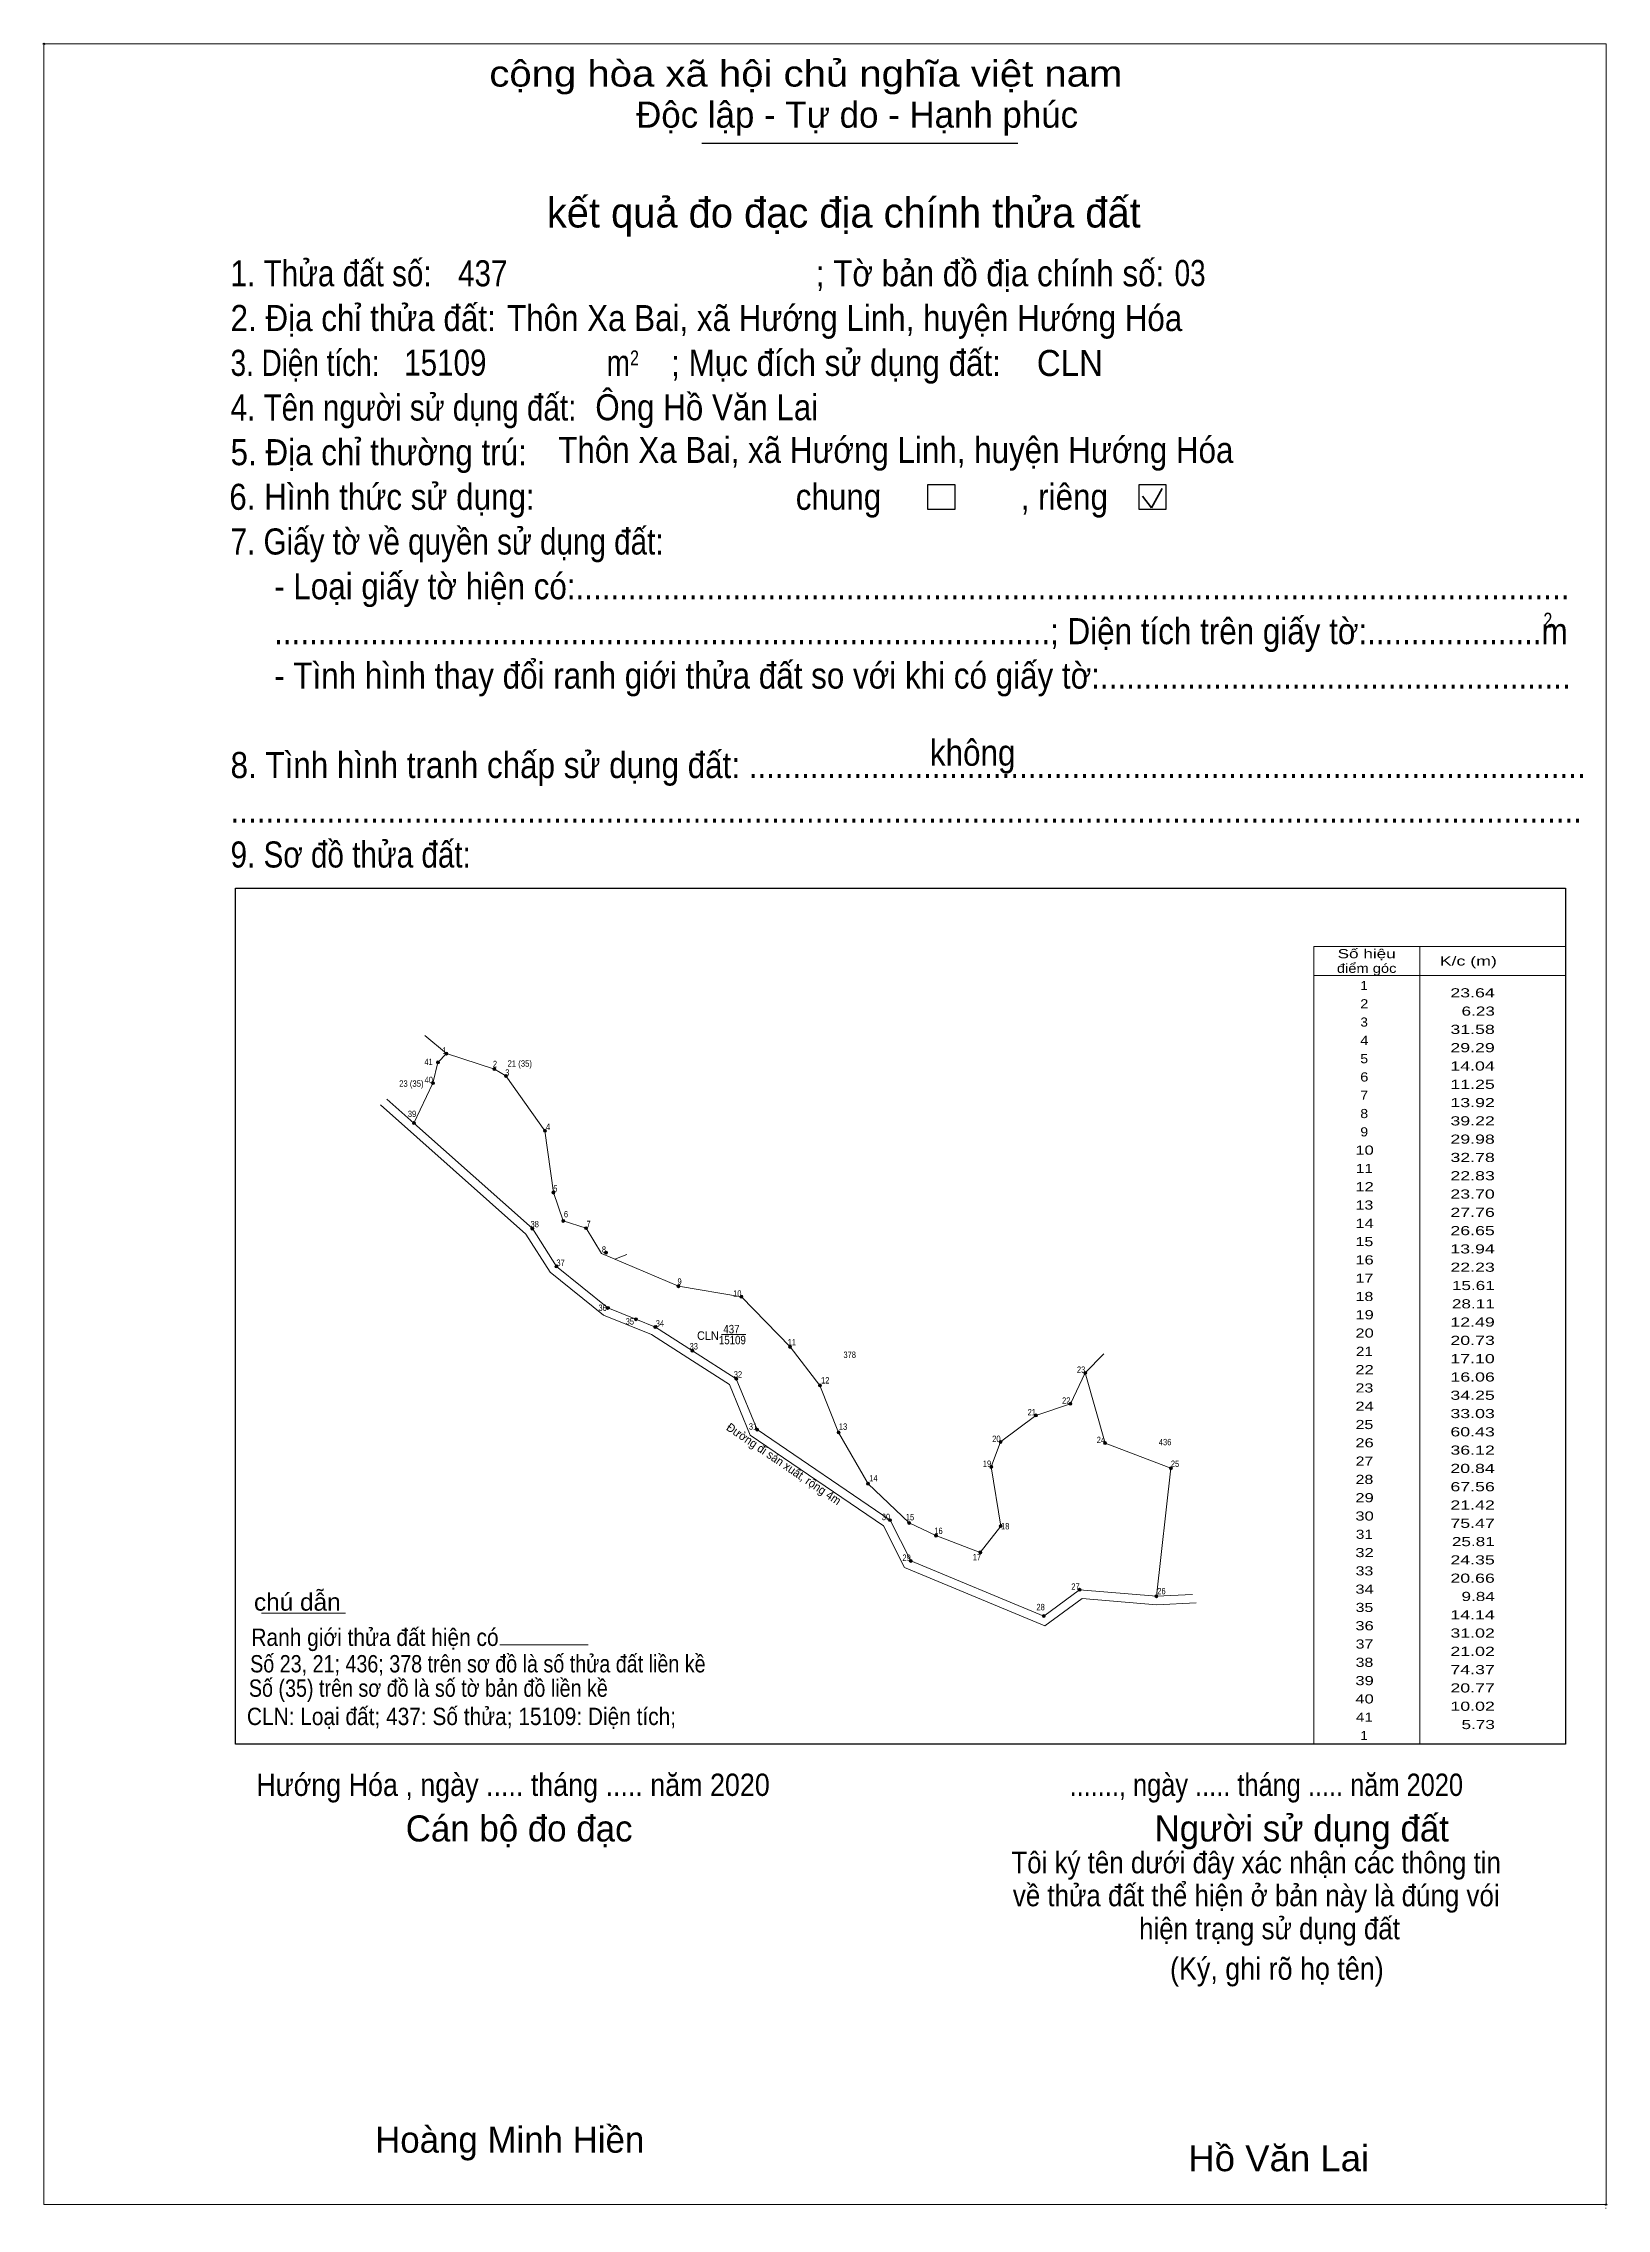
# Model space of a CAD drawing. Header units: metres. Extents: x 548051 to 551243, y 1845705 to 1846778.
# Drawn here: x 548051 to 548784, y 1845762 to 1846778 of the extents above; entities that cross this region are included whole.
import ezdxf
from ezdxf.enums import TextEntityAlignment as Align

# ---------------------------------------------------------------- set-up
doc = ezdxf.new("R2010")
doc.units = ezdxf.units.M
doc.header["$LTSCALE"] = 1.2
doc.header["$PDMODE"] = 32
doc.header["$PDSIZE"] = 0.6
for name, color, linetype, lineweight in [('1', 7, 'Continuous', 13), ('10', 7, 'Continuous', 13), ('15', 7, 'Continuous', 13), ('17', 7, 'Continuous', 13), ('2', 7, 'Continuous', 25), ('63', 7, 'Continuous', 13)]:
    doc.layers.add(name, color=color, linetype=linetype, lineweight=lineweight)
doc.layers.add('6', color=7, linetype='Continuous')

msp = doc.modelspace()

# ---------------------------------------------------------------- texts
at = {"layer": '1'}
for s, height, width, p in [('21 (35)', 3, 0.9, (548274.315, 1846297.94)), ('23 (35)', 3, 0.9, (548223.465, 1846288.53)), ('437', 4, 0.85, (548373.61, 1846172.84)), ('CLN', 4, 0.95, (548362.57, 1846169.82)), ('15109', 4, 0.85, (548374.045, 1846167.74)), ('378', 3, 0.85, (548429.075, 1846161.33)), ('436', 3, 0.85, (548577.03, 1846120.37))]:
    msp.add_text(s, height=height, dxfattribs=dict(at, width=width)).set_placement(p, align=Align.CENTER)
at = {"layer": '2'}
for s, height, width, p in [('cộng hòa xã hội chủ nghĩa việt nam', 12.23, 1.15, (548260.05, 1846757.66)), ('1. Thửa đất số:', 12.23, 0.85, (548138.67, 1846663.98)), ('437', 12.21, 0.85, (548245.38, 1846663.98)), ('; Tờ bản đồ địa chính số:', 12.23, 0.9, (548413.18, 1846663.98)), ('03', 12.21, 0.8, (548581.49, 1846664.12)), ('2. Địa chỉ thửa đất:', 12.23, 0.9, (548138.67, 1846643)), ('Thôn Xa Bai, xã Hướng Linh, huyện Hướng Hóa', 12.21, 0.9, (548268.38, 1846643)), ('3. Diện tích:', 12.23, 0.8, (548138.67, 1846621.97)), ('15109', 12.21, 0.85, (548220.12, 1846622.08)), ('2', 6.988, 0.8, (548326.06, 1846626.9)), ('; Mục đích sử dụng đất:', 12.23, 0.9, (548345.36, 1846621.97)), ('CLN', 12.21, 0.95, (548516.85, 1846621.91)), ('m', 12.23, 0.8, (548315.07, 1846621.97)), ('4. Tên người sử dụng đất:', 12.23, 0.85, (548138.67, 1846601.02)), ('Ông Hồ Văn Lai', 12.21, 0.9, (548309.76, 1846601.15)), ('5. Địa chỉ thường trú:', 12.23, 0.9, (548138.67, 1846580.07)), ('Thôn Xa Bai, xã Hướng Linh, huyện Hướng Hóa', 12.21, 0.9, (548292.37, 1846581.13)), ('6. Hình thức sử dụng:', 12.23, 0.9, (548138.06, 1846559.14)), ('chung                , riêng', 12.23, 0.9, (548403.78, 1846559.14)), ('7. Giấy tờ về quyền sử dụng đất:', 12.23, 0.85, (548138.67, 1846538.18)), ('     - Loại giấy tờ hiện có:..................................................................................................................', 12.23, 0.9, (548138.67, 1846517.19)), ('2', 6.988, 0.8, (548754.48, 1846503.91)), ('     .........................................................................................; Diện tích trên giấy tờ:....................m', 12.23, 0.9, (548138.67, 1846496.12)), ('     - Tình hình thay đổi ranh giới thửa đất so với khi có giấy tờ:......................................................', 12.23, 0.9, (548138.67, 1846475.29)), ('không', 12.23, 0.9, (548466.72, 1846439.11)), ('8. Tình hình tranh chấp sử dụng đất: ................................................................................................', 12.23, 0.9, (548138.67, 1846433.33)), ('...........................................................................................................................................................', 12.23, 0.9, (548138.67, 1846412.39)), ('9. Sơ đồ thửa đất:', 12.23, 0.85, (548138.67, 1846391.36)), ('Hướng Hóa , ngày ..... tháng ..... năm 2020', 10.47, 0.9, (548150.74, 1845955.9)), ('......., ngày ..... tháng ..... năm 2020', 10.47, 0.85, (548532.21, 1845955.9)), ('(Ký, ghi rõ họ tên)', 10.48, 0.9, (548579.33, 1845869.66)), ('Hồ Văn Lai', 12.21, 1.05, (548587.91, 1845779.88))]:
    msp.add_text(s, height=height, dxfattribs=dict(at, width=width)).set_placement(p)
for s, height, p in [('Độc lập - Tự do - Hạnh phúc', 12.23, (548328.9, 1846738.39)), ('Cán bộ đo đạc', 12.23, (548220.83, 1845934.54)), ('Người sử dụng đất', 12.23, (548572.08, 1845934.54)), ('Hoàng Minh Hiền', 12.22, (548206.48, 1845788.56))]:
    msp.add_text(s, height=height, dxfattribs=at).set_placement(p)
for s, height, p in [('kết quả đo đạc địa chính thửa đất', 13.98, (548426.315, 1846691.56)), ('.', 3.494, (548783.763, 1845762.3))]:
    msp.add_text(s, height=height, dxfattribs=at).set_placement(p, align=Align.CENTER)
at = {"layer": '2', "width": 0.9}
for s, p in [('Tôi ký tên dưới đây xác nhận các thông tin', (548619.725, 1845919.62)), ('về thửa đất thể hiện ở bản này là đúng vói', (548619.775, 1845904.15)), ('hiện trạng sử dụng đất', (548625.995, 1845888.65))]:
    msp.add_text(s, height=10.1, dxfattribs=at).set_placement(p, align=Align.CENTER)
at = {"layer": '6'}
for s, height, width, p in [('chú dẫn', 8.141, 1.05, (548149.64, 1846042.8)), ('Ranh giới thửa đất hiện có ', 8.141, 0.9, (548148.45, 1846026.25)), ('Số 23, 21; 436; 378 trên sơ đồ là số thửa đất liền kề', 8.13, 0.85, (548147.85, 1846013.84)), ('Số (35) trên sơ đồ là số tờ bản đồ liền kề', 8.134, 0.85, (548147.26, 1846002.41)), ('CLN: Loại đất; 437: Số thửa; 15109: Diện tích;', 8.13, 0.9, (548146.34, 1845989.14))]:
    msp.add_text(s, height=height, dxfattribs=dict(at, width=width)).set_placement(p)
at = {"layer": '63'}
for s, width, p in [('Số hiệu', 1.4, (548671.57, 1846348.82)), ('K/c (m)', 1.45, (548719.24, 1846345.39)), ('điểm góc', 1.2, (548671.575, 1846341.96)), (' 1', 1.05, (548669.51, 1846333.89)), (' 2', 1.2, (548669.5, 1846325.31)), (' 3', 1.1, (548669.505, 1846316.73)), (' 4', 1.2, (548669.515, 1846308.15)), (' 5', 1.15, (548669.505, 1846299.57)), (' 6', 1.2, (548669.5, 1846290.99)), (' 8', 1.15, (548669.505, 1846273.83)), (' 7', 1.15, (548669.505, 1846282.41)), (' 9', 1.15, (548669.52, 1846265.25)), (' 10', 1.35, (548669.515, 1846256.67)), (' 11', 1.25, (548669.51, 1846248.09)), (' 12', 1.35, (548669.5, 1846239.51)), (' 14', 1.35, (548669.515, 1846222.35)), (' 13', 1.3, (548669.5, 1846230.93)), (' 15', 1.3, (548669.5, 1846213.77)), (' 16', 1.35, (548669.5, 1846205.19)), (' 17', 1.3, (548669.5, 1846196.61)), (' 18', 1.3, (548669.5, 1846188.03)), (' 19', 1.35, (548669.515, 1846179.45)), (' 20', 1.35, (548669.515, 1846170.87)), (' 21', 1.25, (548669.51, 1846162.29)), (' 22', 1.35, (548669.5, 1846153.71)), (' 23', 1.3, (548669.5, 1846145.13)), (' 24', 1.35, (548669.515, 1846136.55)), (' 25', 1.3, (548669.5, 1846127.97)), (' 26', 1.35, (548669.5, 1846119.39)), (' 27', 1.3, (548669.5, 1846110.81)), (' 28', 1.3, (548669.5, 1846102.23)), (' 29', 1.35, (548669.515, 1846093.65)), (' 30', 1.35, (548669.515, 1846085.07)), (' 31', 1.25, (548669.51, 1846076.49)), (' 32', 1.35, (548669.5, 1846067.91)), (' 33', 1.3, (548669.5, 1846059.33)), (' 34', 1.35, (548669.515, 1846050.75)), (' 35', 1.3, (548669.5, 1846042.17)), (' 36', 1.35, (548669.5, 1846033.59)), (' 37', 1.3, (548669.5, 1846025.01)), (' 38', 1.3, (548669.5, 1846016.43)), (' 40', 1.35, (548669.515, 1845999.27)), (' 39', 1.35, (548669.515, 1846007.85)), (' 41', 1.25, (548669.51, 1845990.69)), (' 1', 1.05, (548669.51, 1845982.11))]:
    msp.add_text(s, height=4.29, dxfattribs=dict(at, width=width)).set_placement(p, align=Align.CENTER)
for s, height, width, p in [('23.64', 4.29, 1.45, (548731.65, 1846330.46)), ('31.58', 4.29, 1.45, (548731.68, 1846313.3)), ('6.23', 4.29, 1.4, (548731.71, 1846321.88)), ('29.29', 4.29, 1.45, (548731.65, 1846304.72)), (' 41', 3, 0.8, (548233.49, 1846298.7)), (' 1', 3, 0.75, (548239.94, 1846304.09)), (' 2', 3, 0.85, (548263.67, 1846297.7)), ('14.04', 4.29, 1.45, (548731.65, 1846296.14)), (' 40', 3, 0.85, (548233.6, 1846290.23)), (' 3', 3, 0.8, (548269.48, 1846293.72)), ('11.25', 4.29, 1.45, (548731.68, 1846287.56)), (' 39', 3, 0.85, (548225.74, 1846274.31)), ('13.92', 4.29, 1.45, (548731.68, 1846278.98)), (' 4', 3, 0.85, (548288.56, 1846268.27)), ('39.22', 4.29, 1.45, (548731.68, 1846270.4)), ('32.78', 4.29, 1.45, (548731.68, 1846253.24)), ('29.98', 4.29, 1.45, (548731.68, 1846261.82)), ('22.83', 4.29, 1.45, (548731.68, 1846244.66)), (' 5', 3, 0.8, (548292, 1846239.34)), ('23.70', 4.29, 1.45, (548731.65, 1846236.08)), (' 6', 3, 0.85, (548296.98, 1846227.27)), ('27.76', 4.29, 1.45, (548731.68, 1846227.5)), (' 38', 3, 0.85, (548283.29, 1846222.6)), (' 7', 3, 0.8, (548307.55, 1846222.66)), ('26.65', 4.29, 1.45, (548731.68, 1846218.92)), (' 37', 3, 0.85, (548295.42, 1846204.51)), (' 8', 3, 0.8, (548314.79, 1846210.73)), ('22.23', 4.29, 1.45, (548731.68, 1846201.76)), ('13.94', 4.29, 1.45, (548731.65, 1846210.34)), (' 9', 3, 0.85, (548350.25, 1846195.67)), ('15.61', 4.29, 1.4, (548731.65, 1846193.18)), (' 36', 3, 0.85, (548315.14, 1846183.37)), (' 10', 3, 0.85, (548378.32, 1846190.06)), ('28.11', 4.29, 1.4, (548731.65, 1846184.6)), (' 35', 3, 0.85, (548327.91, 1846176.98)), (' 34', 3, 0.85, (548342.01, 1846176.05)), ('12.49', 4.29, 1.45, (548731.65, 1846176.02)), (' 33', 3, 0.85, (548357.88, 1846165.3)), (' 11', 3, 0.8, (548403.9, 1846167.2)), ('20.73', 4.29, 1.45, (548731.68, 1846167.44)), (' 32', 3, 0.85, (548378.62, 1846152.11)), (' 23', 3, 0.85, (548539.57, 1846154.33)), ('17.10', 4.29, 1.45, (548731.65, 1846158.86)), (' 12', 3, 0.85, (548419.56, 1846149.35)), ('34.25', 4.29, 1.45, (548731.68, 1846141.7)), ('16.06', 4.29, 1.45, (548731.68, 1846150.28)), (' 21', 3, 0.8, (548516.43, 1846134.38)), (' 22', 3, 0.85, (548532.63, 1846139.85)), ('33.03', 4.29, 1.45, (548731.68, 1846133.12)), (' 31', 3, 0.8, (548385.66, 1846127.71)), (' 13', 3, 0.85, (548427.91, 1846127.63)), (' 20', 3, 0.85, (548499.86, 1846121.92)), ('60.43', 4.29, 1.45, (548731.68, 1846124.54)), (' 24', 3, 0.85, (548548.87, 1846121.37)), ('36.12', 4.29, 1.45, (548731.68, 1846115.96)), (' 14', 3, 0.85, (548442.17, 1846103.4)), (' 19', 3, 0.85, (548495.46, 1846110.23)), (' 25', 3, 0.85, (548583.63, 1846110.22)), ('20.84', 4.29, 1.45, (548731.65, 1846107.38)), ('21.42', 4.29, 1.45, (548731.68, 1846090.22)), ('67.56', 4.29, 1.45, (548731.68, 1846098.8)), (' 30', 3, 0.85, (548448.05, 1846085.25)), (' 15', 3, 0.85, (548459.32, 1846085.19)), (' 18', 3, 0.85, (548503.96, 1846080.91)), ('75.47', 4.29, 1.45, (548731.68, 1846081.64)), (' 16', 3, 0.85, (548472.68, 1846078.73)), ('25.81', 4.29, 1.4, (548731.65, 1846073.06)), (' 29', 3, 0.85, (548457.72, 1846066.14)), (' 17', 3, 0.85, (548490.72, 1846066.41)), ('24.35', 4.29, 1.45, (548731.68, 1846064.48)), (' 27', 3, 0.85, (548536.95, 1846052.61)), (' 26', 3, 0.85, (548577.27, 1846050.47)), ('20.66', 4.29, 1.45, (548731.68, 1846055.9)), (' 28', 3, 0.85, (548520.59, 1846042.99)), ('9.84', 4.29, 1.4, (548731.68, 1846047.32)), ('31.02', 4.29, 1.45, (548731.68, 1846030.16)), ('14.14', 4.29, 1.45, (548731.65, 1846038.74)), ('21.02', 4.29, 1.45, (548731.68, 1846021.58)), ('74.37', 4.29, 1.45, (548731.68, 1846013)), ('20.77', 4.29, 1.45, (548731.68, 1846004.42)), ('10.02', 4.29, 1.45, (548731.68, 1845995.84)), ('5.73', 4.29, 1.4, (548731.71, 1845987.26))]:
    msp.add_text(s, height=height, dxfattribs=dict(at, width=width)).set_placement(p, align=Align.RIGHT)
at = {"layer": '63', "width": 0.95}
msp.add_text('Đường đi sản xuất, rộng 4m', height=4, rotation=325.772, dxfattribs=at).set_placement((548397.07, 1846109.985), align=Align.CENTER)

# ---------------------------------------------------------------- hatches: boundary and pattern name
at = {"layer": '63'}
for points in [[(548236.66, 1846299.97, 1), (548235.26, 1846299.97, 1)], [(548240.64, 1846304.09, 1), (548239.24, 1846304.09, 1)], [(548263.13, 1846296.8, 1), (548261.73, 1846296.8, 1)], [(548234.3, 1846290.23, 1), (548232.9, 1846290.23, 1)], [(548268.5, 1846293.64, 1), (548267.1, 1846293.64, 1)], [(548225.39, 1846271.47, 1), (548223.99, 1846271.47, 1)], [(548286.79, 1846267.9, 1), (548285.39, 1846267.9, 1)], [(548290.83, 1846238.89, 1), (548289.43, 1846238.89, 1)], [(548295.43, 1846225.63, 1), (548294.03, 1846225.63, 1)], [(548280.92, 1846222, 1), (548279.52, 1846222, 1)], [(548306.15, 1846222.21, 1), (548304.75, 1846222.21, 1)], [(548315.49, 1846210.73, 1), (548314.09, 1846210.73, 1)], [(548292.24, 1846204.29, 1), (548290.84, 1846204.29, 1)], [(548349.45, 1846195, 1), (548348.05, 1846195, 1)], [(548316.4, 1846184.83, 1), (548315, 1846184.83, 1)], [(548379.02, 1846190.06, 1), (548377.62, 1846190.06, 1)], [(548329.51, 1846179.52, 1), (548328.11, 1846179.52, 1)], [(548338.63, 1846175.83, 1), (548337.23, 1846175.83, 1)], [(548356.04, 1846164.7, 1), (548354.64, 1846164.7, 1)], [(548401.84, 1846166.53, 1), (548400.44, 1846166.53, 1)], [(548540.27, 1846154.33, 1), (548538.87, 1846154.33, 1)], [(548376.56, 1846151.59, 1), (548375.16, 1846151.59, 1)], [(548415.78, 1846148.45, 1), (548414.38, 1846148.45, 1)], [(548517.13, 1846134.38, 1), (548515.73, 1846134.38, 1)], [(548533.33, 1846139.85, 1), (548531.93, 1846139.85, 1)], [(548386.36, 1846127.71, 1), (548384.96, 1846127.71, 1)], [(548424.57, 1846126.44, 1), (548423.17, 1846126.44, 1)], [(548500.56, 1846121.92, 1), (548499.16, 1846121.92, 1)], [(548549.57, 1846121.37, 1), (548548.17, 1846121.37, 1)], [(548496.16, 1846110.23, 1), (548494.76, 1846110.23, 1)], [(548580.44, 1846109.62, 1), (548579.04, 1846109.62, 1)], [(548438.39, 1846102.36, 1), (548436.99, 1846102.36, 1)], [(548448.75, 1846085.25, 1), (548447.35, 1846085.25, 1)], [(548457.63, 1846083.92, 1), (548456.23, 1846083.92, 1)], [(548470.24, 1846077.98, 1), (548468.84, 1846077.98, 1)], [(548500.62, 1846082.48, 1), (548499.22, 1846082.48, 1)], [(548458.42, 1846066.14, 1), (548457.02, 1846066.14, 1)], [(548491.05, 1846070.15, 1), (548489.65, 1846070.15, 1)], [(548537.65, 1846052.61, 1), (548536.25, 1846052.61, 1)], [(548573.64, 1846049.57, 1), (548572.24, 1846049.57, 1)], [(548520.84, 1846040.29, 1), (548519.44, 1846040.29, 1)]]:
    msp.add_hatch(color=256, dxfattribs=at).paths.add_polyline_path(points)

# ---------------------------------------------------------------- linework, layer by layer
at = {"layer": '1'}
msp.add_lwpolyline([(548239.94, 1846304.09), (548262.43, 1846296.8), (548267.8, 1846293.64), (548286.09, 1846267.9), (548290.13, 1846238.89), (548294.73, 1846225.63), (548305.45, 1846222.21), (548312.63, 1846210.28), (548348.75, 1846195), (548378.32, 1846190.06), (548401.14, 1846166.53), (548415.08, 1846148.45), (548423.87, 1846126.44), (548437.69, 1846102.36), (548456.93, 1846083.92), (548469.54, 1846077.98), (548490.35, 1846070.15), (548499.92, 1846082.48), (548495.46, 1846110.23), (548499.86, 1846121.92), (548516.43, 1846134.38), (548532.63, 1846139.85), (548539.57, 1846154.33), (548548.87, 1846121.37), (548579.74, 1846109.62), (548572.94, 1846049.57), (548536.95, 1846052.61), (548520.14, 1846040.29), (548457.72, 1846066.14), (548448.05, 1846085.25), (548385.66, 1846127.71), (548375.86, 1846151.59), (548355.34, 1846164.7), (548337.93, 1846175.83), (548328.81, 1846179.53), (548315.7, 1846184.83), (548291.54, 1846204.29), (548280.22, 1846222), (548224.69, 1846271.47), (548233.6, 1846290.23), (548235.96, 1846299.97)], close=True, dxfattribs=at)
at = {"layer": '10'}
msp.add_line((548318.84, 1846207.65), (548324.6, 1846209.83), dxfattribs=at)
at = {"layer": '15'}
for p, q in [((548239.94, 1846304.09), (548229.84, 1846312.55)), ((548305.45, 1846222.21), (548294.73, 1846225.63)), ((548315.7, 1846184.83), (548328.81, 1846179.53)), ((548328.81, 1846179.52), (548337.93, 1846175.83)), ((548337.93, 1846175.83), (548355.34, 1846164.7)), ((548355.34, 1846164.7), (548375.86, 1846151.59)), ((548539.57, 1846154.33), (548548.33, 1846163.27)), ((548572.94, 1846049.57), (548589.87, 1846050.44)), ((548573.04, 1846045.56), (548591.61, 1846046.52))]:
    msp.add_line(p, q, dxfattribs=at)
for points in [[(548224.69, 1846271.47), (548233.6, 1846290.23), (548235.96, 1846299.97)], [(548294.73, 1846225.63), (548290.13, 1846238.89), (548286.09, 1846267.9), (548267.8, 1846293.64), (548262.43, 1846296.8), (548239.94, 1846304.09), (548235.96, 1846299.97)], [(548209.02, 1846280.09), (548277.14, 1846219.38), (548288.52, 1846201.59), (548313.66, 1846181.35), (548336.09, 1846172.27), (548355.34, 1846159.97)], [(548212.02, 1846282.76), (548224.69, 1846271.47), (548280.22, 1846222)], [(548280.22, 1846222), (548291.54, 1846204.29), (548315.7, 1846184.83)], [(548572.94, 1846049.57), (548579.74, 1846109.62), (548548.87, 1846121.37), (548539.57, 1846154.33), (548532.63, 1846139.85), (548516.43, 1846134.38), (548499.86, 1846121.92), (548495.46, 1846110.23), (548499.92, 1846082.48), (548490.35, 1846070.15), (548469.54, 1846077.98), (548456.93, 1846083.92), (548437.69, 1846102.36), (548423.87, 1846126.44), (548415.08, 1846148.45), (548401.14, 1846166.53), (548378.32, 1846190.06), (548348.75, 1846195), (548312.63, 1846210.28), (548305.45, 1846222.21)], [(548355.34, 1846159.97), (548372.64, 1846148.91), (548382.42, 1846125.07), (548444.95, 1846082.53), (548454.82, 1846063.02), (548520.68, 1846035.73), (548538.13, 1846048.51), (548573.04, 1846045.56)], [(548375.86, 1846151.59), (548385.66, 1846127.71), (548448.05, 1846085.25), (548457.72, 1846066.14), (548520.14, 1846040.29), (548536.95, 1846052.61), (548572.94, 1846049.57)]]:
    msp.add_lwpolyline(points, dxfattribs=at)
at = {"layer": '17'}
msp.add_line((548153.18, 1846041.65), (548192.54, 1846041.65), dxfattribs=at)
at = {"layer": '2'}
for p, q in [((548359.75, 1846731.18), (548507.93, 1846731.18)), ((548140.98, 1846381.71), (548764.79, 1846381.71)), ((548764.79, 1846381.71), (548764.79, 1845980.16))]:
    msp.add_line(p, q, dxfattribs=at)
at = {"layer": '2', "lineweight": 35}
for p, q in [((548566.42, 1846565.54), (548570.59, 1846560.12)), ((548570.59, 1846560.12), (548575.67, 1846569.2))]:
    msp.add_line(p, q, dxfattribs=at)
at = {"layer": '2', "lineweight": 13}
msp.add_lwpolyline([(548051.13, 1846777.66), (548783.87, 1846777.66), (548783.87, 1845764.19), (548051.13, 1845764.19)], close=True, dxfattribs=at)
at = {"layer": '2'}
for points in [[(548465.78, 1846570.95), (548478.37, 1846570.95), (548478.37, 1846559.22), (548465.78, 1846559.22)], [(548564.79, 1846570.95), (548577.37, 1846570.95), (548577.37, 1846559.22), (548564.79, 1846559.22)]]:
    msp.add_lwpolyline(points, close=True, dxfattribs=at)
msp.add_lwpolyline([(548764.79, 1845980.16), (548140.98, 1845980.16), (548140.98, 1846381.71)], dxfattribs=at)
for p in [(548051.13, 1846777.66), (548783.86, 1845764.19)]:
    msp.add_point(p, dxfattribs=at)
at = {"layer": '63'}
for p, q in [((548646.73, 1846354.38), (548764.79, 1846354.38)), ((548696.48, 1846354.38), (548696.48, 1845980.3)), ((548696.48, 1846354.38), (548696.48, 1845980.3)), ((548764.79, 1846354.38), (548764.79, 1845980.3)), ((548646.73, 1846340.66), (548764.79, 1846340.66)), ((548368.96, 1846172.33), (548380.42, 1846172.33)), ((548264.93, 1846026.77), (548306.4, 1846026.77))]:
    msp.add_line(p, q, dxfattribs=at)
msp.add_lwpolyline([(548764.79, 1845980.3), (548646.73, 1845980.3), (548646.73, 1846354.38)], dxfattribs=at)
for centre in [(548235.96, 1846299.97), (548239.94, 1846304.09), (548262.43, 1846296.8), (548233.6, 1846290.23), (548267.8, 1846293.64), (548224.69, 1846271.47), (548286.09, 1846267.9), (548290.13, 1846238.89), (548294.73, 1846225.63), (548280.22, 1846222), (548305.45, 1846222.21), (548314.79, 1846210.73), (548291.54, 1846204.29), (548348.75, 1846195), (548315.7, 1846184.83), (548378.32, 1846190.06), (548328.81, 1846179.52), (548337.93, 1846175.83), (548355.34, 1846164.7), (548401.14, 1846166.53), (548539.57, 1846154.33), (548375.86, 1846151.59), (548415.08, 1846148.45), (548516.43, 1846134.38), (548532.63, 1846139.85), (548385.66, 1846127.71), (548423.87, 1846126.44), (548499.86, 1846121.92), (548548.87, 1846121.37), (548495.46, 1846110.23), (548579.74, 1846109.62), (548437.69, 1846102.36), (548448.05, 1846085.25), (548456.93, 1846083.92), (548469.54, 1846077.98), (548499.92, 1846082.48), (548457.72, 1846066.14), (548490.35, 1846070.15), (548536.95, 1846052.61), (548572.94, 1846049.57), (548520.14, 1846040.29)]:
    msp.add_circle(centre, 0.7, dxfattribs=at)

msp.set_redraw_order([(e.dxf.handle, doc.entitydb.next_handle()) for e in msp.query("TEXT MTEXT ATTDEF DIMENSION ARC_DIMENSION")])  # texts and dimensions are drawn at this point

doc.saveas('drawing.dxf')
